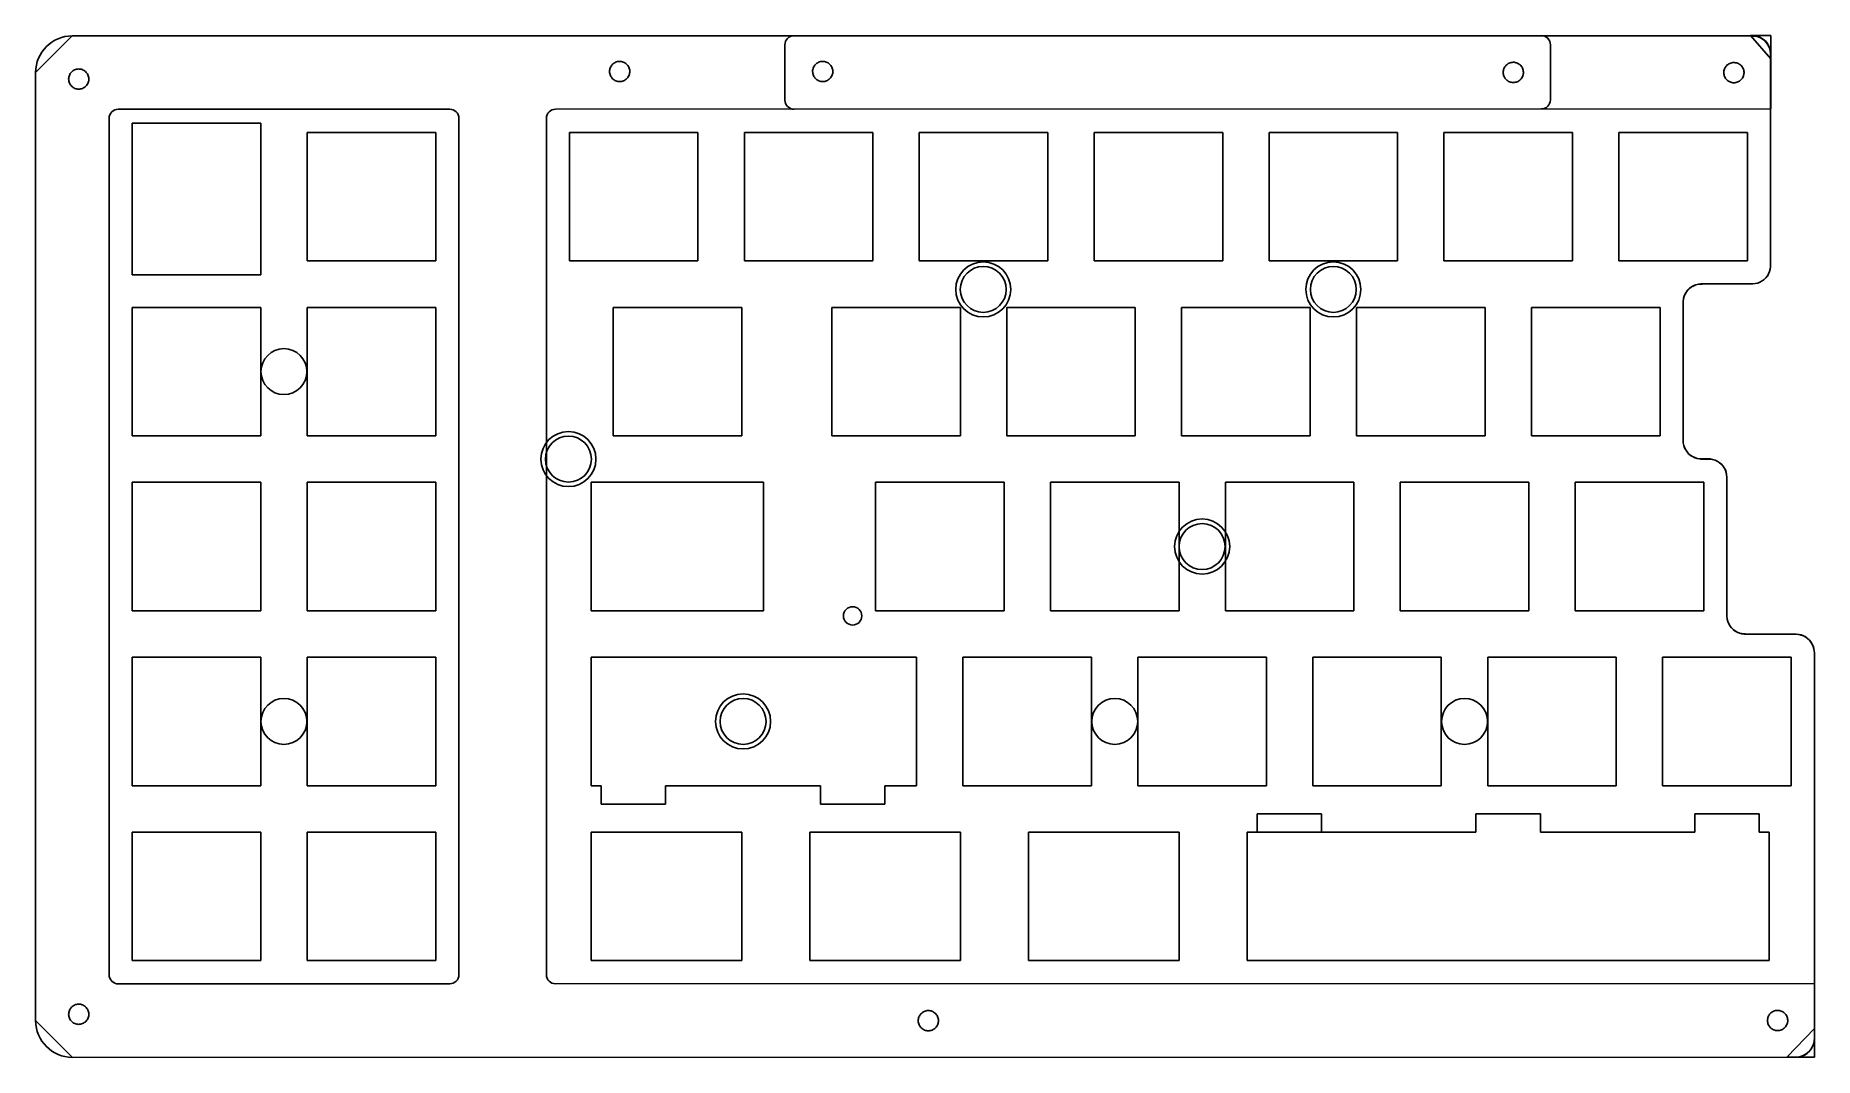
# Model space of a CAD drawing. Header units: centimetres. Extents: x 0 to 160, y -253 to 0.
# Drawn here: x 139.42 to 158.8, y -253.06 to -241.93 of the extents above; entities outside this region: 5.
import ezdxf

# ---------------------------------------------------------------- set-up
doc = ezdxf.new("R2010")
doc.units = ezdxf.units.CM
doc.header["$MEASUREMENT"] = 0
for name, color, linetype in [('case-left-macro v11_Layer 1', 7, 'Continuous'), ('case-left-macro v11_mid small', 7, 'Continuous'), ('case-left-macro v11_Sketch2', 7, 'Continuous'), ('case-left-macro v11_Sketch7', 7, 'Continuous')]:
    doc.layers.add(name, color=color, linetype=linetype)

msp = doc.modelspace()

# ---------------------------------------------------------------- linework, layer by layer
at = {"layer": 'case-left-macro v11_Layer 1'}
for p, q in [((158.123, -241.932, 7.32), (139.825, -241.935, 7.32)), ((158.103, -241.932, 7.62), (158.323, -242.187, 7.62)), ((158.103, -241.932, 7.62), (158.323, -241.932, 7.62)), ((158.323, -241.932, 7.62), (158.323, -242.187, 7.62)), ((158.323, -242.732, 7.32), (158.323, -242.132, 7.32)), ((139.425, -242.335, 7.32), (139.425, -252.66, 7.32)), ((140.325, -242.735, 7.32), (143.935, -242.734, 7.32)), ((145.088, -242.734, 7.32), (158.323, -242.732, 7.32)), ((140.225, -252.16, 7.32), (140.225, -242.835, 7.32)), ((144.035, -242.834, 7.32), (144.035, -252.159, 7.32)), ((144.988, -252.159, 7.32), (144.988, -242.834, 7.32)), ((143.935, -252.259, 7.32), (140.325, -252.26, 7.32)), ((158.799, -252.257, 7.32), (145.088, -252.259, 7.32)), ((158.799, -252.857, 7.32), (158.799, -252.257, 7.32)), ((158.799, -252.747, 7.62), (158.498, -253.057, 7.62)), ((158.799, -252.747, 7.62), (158.799, -253.057, 7.62)), ((139.825, -253.06, 7.32), (158.599, -253.057, 7.32)), ((158.498, -253.057, 7.62), (158.799, -253.057, 7.62))]:
    msp.add_line(p, q, dxfattribs=at)
for points in [[(139.825, -241.935, 7.32), (139.604, -241.935, 7.32), (139.425, -242.114, 7.32), (139.425, -242.335, 7.32)], [(158.323, -242.132, 7.32), (158.323, -242.022, 7.32), (158.233, -241.932, 7.32), (158.123, -241.932, 7.32)], [(140.225, -242.835, 7.32), (140.225, -242.779, 7.32), (140.27, -242.735, 7.32), (140.325, -242.735, 7.32)], [(143.935, -242.734, 7.32), (143.99, -242.734, 7.32), (144.035, -242.779, 7.32), (144.035, -242.834, 7.32)], [(144.988, -242.834, 7.32), (144.988, -242.779, 7.32), (145.032, -242.734, 7.32), (145.088, -242.734, 7.32)], [(140.325, -252.26, 7.32), (140.27, -252.26, 7.32), (140.225, -252.215, 7.32), (140.225, -252.16, 7.32)], [(144.035, -252.159, 7.32), (144.035, -252.214, 7.32), (143.99, -252.259, 7.32), (143.935, -252.259, 7.32)], [(145.088, -252.259, 7.32), (145.032, -252.259, 7.32), (144.988, -252.214, 7.32), (144.988, -252.159, 7.32)], [(139.425, -252.66, 7.32), (139.425, -252.881, 7.32), (139.604, -253.06, 7.32), (139.825, -253.06, 7.32)], [(158.599, -253.057, 7.32), (158.709, -253.057, 7.32), (158.799, -252.967, 7.32), (158.799, -252.857, 7.32)]]:
    msp.add_open_spline(points, degree=3, dxfattribs=at)
for p in [(160, -220, 8.42), (160, -220, 7.32)]:
    msp.add_point(p, dxfattribs=at)
at = {"layer": 'case-left-macro v11_mid small'}
for p, q in [((155.823, -241.933, 7.32), (147.686, -241.934, 7.32)), ((147.586, -242.038, 7.32), (147.586, -242.034, 7.32)), ((147.586, -242.629, 7.32), (147.586, -242.038, 7.32)), ((155.923, -242.632, 7.32), (155.923, -242.033, 7.32)), ((147.586, -242.629, 7.32), (147.586, -242.634, 7.32)), ((147.686, -242.734, 7.32), (155.823, -242.732, 7.32))]:
    msp.add_line(p, q, dxfattribs=at)
for centre, start, end in [((147.686, -242.034, 7.32), 90.0069, 180), ((155.823, -242.033, 7.32), 0, 90.0069), ((147.686, -242.634, 7.32), 180, 270.0094), ((155.823, -242.632, 7.32), 270.0094, 0)]:
    msp.add_arc(centre, 0.1, start, end, dxfattribs=at)
for points in [[(148.108, -242.323, 6.22), (148.108, -242.335, 6.22), (148.106, -242.348, 6.22), (148.098, -242.369, 6.22), (148.095, -242.376, 6.22), (148.086, -242.389, 6.22), (148.081, -242.396, 6.22), (148.075, -242.401, 6.22), (148.065, -242.412, 6.22), (148.053, -242.42, 6.22), (148.026, -242.431, 6.22), (148.012, -242.434, 6.22), (147.983, -242.433, 6.22), (147.969, -242.431, 6.22), (147.943, -242.42, 6.22), (147.931, -242.412, 6.22), (147.91, -242.392, 6.22), (147.902, -242.38, 6.22), (147.891, -242.353, 6.22), (147.888, -242.339, 6.22), (147.887, -242.31, 6.22), (147.89, -242.296, 6.22), (147.9, -242.27, 6.22), (147.908, -242.258, 6.22), (147.928, -242.237, 6.22), (147.94, -242.229, 6.22), (147.966, -242.217, 6.22), (147.981, -242.214, 6.22), (148.009, -242.213, 6.22), (148.023, -242.216, 6.22), (148.05, -242.226, 6.22), (148.062, -242.233, 6.22), (148.083, -242.253, 6.22), (148.091, -242.264, 6.22), (148.104, -242.291, 6.22), (148.107, -242.305, 6.22), (148.108, -242.321, 6.22), (148.108, -242.322, 6.22), (148.108, -242.323, 6.22)], [(155.629, -242.333, 6.22), (155.629, -242.345, 6.22), (155.627, -242.358, 6.22), (155.62, -242.379, 6.22), (155.616, -242.386, 6.22), (155.607, -242.399, 6.22), (155.602, -242.406, 6.22), (155.597, -242.411, 6.22), (155.587, -242.422, 6.22), (155.574, -242.43, 6.22), (155.547, -242.441, 6.22), (155.533, -242.443, 6.22), (155.504, -242.443, 6.22), (155.49, -242.441, 6.22), (155.464, -242.43, 6.22), (155.452, -242.422, 6.22), (155.432, -242.402, 6.22), (155.424, -242.39, 6.22), (155.412, -242.363, 6.22), (155.409, -242.349, 6.22), (155.409, -242.32, 6.22), (155.412, -242.306, 6.22), (155.422, -242.28, 6.22), (155.43, -242.268, 6.22), (155.449, -242.247, 6.22), (155.461, -242.239, 6.22), (155.488, -242.227, 6.22), (155.502, -242.224, 6.22), (155.531, -242.223, 6.22), (155.545, -242.226, 6.22), (155.571, -242.236, 6.22), (155.583, -242.243, 6.22), (155.604, -242.262, 6.22), (155.613, -242.274, 6.22), (155.625, -242.301, 6.22), (155.628, -242.315, 6.22), (155.629, -242.331, 6.22), (155.629, -242.332, 6.22), (155.629, -242.333, 6.22)]]:
    msp.add_open_spline(points, degree=3, knots=[6.594404, 6.594404, 6.594404, 6.594404, 7.005478, 7.005478, 7.244259, 7.244259, 7.482163, 7.482163, 7.482163, 7.919053, 7.919053, 8.365608, 8.365608, 8.803299, 8.803299, 9.244016, 9.244016, 9.702694, 9.702694, 10.171443, 10.171443, 10.630498, 10.630498, 11.091157, 11.091157, 11.570746, 11.570746, 12.060947, 12.060947, 12.540855, 12.540855, 13.020781, 13.020781, 13.520552, 13.520552, 14.03151, 14.03151, 14.076567, 14.076567, 14.076567, 14.076567], dxfattribs=at)
msp.add_point((160, -220, 8.42), dxfattribs=at)
at = {"layer": 'case-left-macro v11_Sketch2'}
for p, q in [((139.824, -241.936, 6.22), (139.424, -242.336, 6.22)), ((139.824, -241.936, 6.22), (139.824, -241.936, 6.22)), ((158.122, -241.936, 6.22), (139.824, -241.936, 6.22)), ((139.824, -241.936, 6.22), (139.824, -241.936, 6.22)), ((158.125, -241.937, 6.22), (158.122, -241.936, 6.22)), ((158.132, -241.937, 6.22), (158.125, -241.937, 6.22)), ((158.159, -241.94, 6.22), (158.132, -241.937, 6.22)), ((158.186, -241.947, 6.22), (158.159, -241.94, 6.22)), ((158.21, -241.957, 6.22), (158.186, -241.947, 6.22)), ((158.233, -241.971, 6.22), (158.21, -241.957, 6.22)), ((158.254, -241.987, 6.22), (158.233, -241.971, 6.22)), ((158.273, -242.006, 6.22), (158.254, -241.987, 6.22)), ((158.289, -242.027, 6.22), (158.273, -242.006, 6.22)), ((158.302, -242.05, 6.22), (158.289, -242.027, 6.22)), ((158.312, -242.075, 6.22), (158.302, -242.05, 6.22)), ((158.318, -242.101, 6.22), (158.312, -242.075, 6.22)), ((158.321, -242.129, 6.22), (158.318, -242.101, 6.22)), ((158.322, -242.136, 6.22), (158.321, -242.129, 6.22)), ((158.322, -242.137, 6.22), (158.322, -242.136, 6.22)), ((158.322, -244.437, 6.22), (158.322, -242.137, 6.22)), ((139.424, -242.336, 6.22), (139.424, -242.338, 6.22)), ((139.424, -242.338, 6.22), (139.424, -252.655, 6.22)), ((158.3, -244.528, 6.22), (158.31, -244.503, 6.22)), ((158.31, -244.503, 6.22), (158.318, -244.477, 6.22)), ((158.318, -244.477, 6.22), (158.321, -244.45, 6.22)), ((158.321, -244.45, 6.22), (158.322, -244.437, 6.22)), ((157.404, -244.725, 6.22), (157.421, -244.704, 6.22)), ((157.421, -244.704, 6.22), (157.44, -244.686, 6.22)), ((157.44, -244.686, 6.22), (157.461, -244.67, 6.22)), ((157.461, -244.67, 6.22), (157.484, -244.657, 6.22)), ((157.484, -244.657, 6.22), (157.509, -244.647, 6.22)), ((157.509, -244.647, 6.22), (157.536, -244.641, 6.22)), ((157.536, -244.641, 6.22), (157.563, -244.638, 6.22)), ((157.563, -244.638, 6.22), (157.576, -244.638, 6.22)), ((157.576, -244.638, 6.22), (158.114, -244.637, 6.22)), ((158.114, -244.637, 6.22), (158.127, -244.637, 6.22)), ((158.127, -244.637, 6.22), (158.155, -244.634, 6.22)), ((158.155, -244.634, 6.22), (158.181, -244.628, 6.22)), ((158.181, -244.628, 6.22), (158.206, -244.618, 6.22)), ((158.206, -244.618, 6.22), (158.23, -244.605, 6.22)), ((158.23, -244.605, 6.22), (158.251, -244.59, 6.22)), ((158.251, -244.59, 6.22), (158.27, -244.571, 6.22)), ((158.27, -244.571, 6.22), (158.286, -244.551, 6.22)), ((158.286, -244.551, 6.22), (158.3, -244.528, 6.22)), ((157.369, -244.825, 6.22), (157.373, -244.798, 6.22)), ((157.369, -244.838, 6.22), (157.369, -244.825, 6.22)), ((157.369, -246.343, 6.22), (157.369, -244.838, 6.22)), ((157.373, -244.798, 6.22), (157.38, -244.772, 6.22)), ((157.38, -244.772, 6.22), (157.391, -244.747, 6.22)), ((157.391, -244.747, 6.22), (157.404, -244.725, 6.22)), ((157.371, -246.369, 6.22), (157.369, -246.343, 6.22)), ((157.376, -246.396, 6.22), (157.371, -246.369, 6.22)), ((157.385, -246.422, 6.22), (157.376, -246.396, 6.22)), ((157.397, -246.445, 6.22), (157.385, -246.422, 6.22)), ((157.412, -246.467, 6.22), (157.397, -246.445, 6.22)), ((157.429, -246.487, 6.22), (157.412, -246.467, 6.22)), ((157.449, -246.504, 6.22), (157.429, -246.487, 6.22)), ((157.472, -246.518, 6.22), (157.449, -246.504, 6.22)), ((157.496, -246.53, 6.22), (157.472, -246.518, 6.22)), ((157.521, -246.538, 6.22), (157.496, -246.53, 6.22)), ((157.549, -246.543, 6.22), (157.521, -246.538, 6.22)), ((157.563, -246.544, 6.22), (157.549, -246.543, 6.22)), ((157.569, -246.544, 6.22), (157.563, -246.544, 6.22)), ((157.645, -246.544, 6.22), (157.569, -246.544, 6.22)), ((157.646, -246.544, 6.22), (157.645, -246.544, 6.22)), ((157.649, -246.544, 6.22), (157.646, -246.544, 6.22)), ((157.663, -246.544, 6.22), (157.649, -246.544, 6.22)), ((157.69, -246.549, 6.22), (157.663, -246.544, 6.22)), ((157.716, -246.557, 6.22), (157.69, -246.549, 6.22)), ((157.741, -246.568, 6.22), (157.716, -246.557, 6.22)), ((157.763, -246.582, 6.22), (157.741, -246.568, 6.22)), ((157.783, -246.599, 6.22), (157.763, -246.582, 6.22)), ((157.801, -246.618, 6.22), (157.783, -246.599, 6.22)), ((157.816, -246.64, 6.22), (157.801, -246.618, 6.22)), ((157.829, -246.664, 6.22), (157.816, -246.64, 6.22)), ((157.838, -246.689, 6.22), (157.829, -246.664, 6.22)), ((157.843, -246.716, 6.22), (157.838, -246.689, 6.22)), ((157.845, -246.744, 6.22), (157.843, -246.716, 6.22)), ((157.845, -248.249, 6.22), (157.845, -246.744, 6.22)), ((157.845, -248.253, 6.22), (157.845, -248.249, 6.22)), ((157.846, -248.26, 6.22), (157.845, -248.253, 6.22)), ((157.849, -248.288, 6.22), (157.846, -248.26, 6.22)), ((157.856, -248.314, 6.22), (157.849, -248.288, 6.22)), ((157.866, -248.338, 6.22), (157.856, -248.314, 6.22)), ((157.879, -248.361, 6.22), (157.866, -248.338, 6.22)), ((157.895, -248.382, 6.22), (157.879, -248.361, 6.22)), ((157.914, -248.401, 6.22), (157.895, -248.382, 6.22)), ((157.935, -248.417, 6.22), (157.914, -248.401, 6.22)), ((157.958, -248.43, 6.22), (157.935, -248.417, 6.22)), ((157.983, -248.44, 6.22), (157.958, -248.43, 6.22)), ((158.009, -248.447, 6.22), (157.983, -248.44, 6.22)), ((158.037, -248.45, 6.22), (158.009, -248.447, 6.22)), ((158.044, -248.45, 6.22), (158.037, -248.45, 6.22)), ((158.045, -248.45, 6.22), (158.044, -248.45, 6.22)), ((158.597, -248.453, 6.22), (158.045, -248.45, 6.22)), ((158.601, -248.453, 6.22), (158.597, -248.453, 6.22)), ((158.629, -248.455, 6.22), (158.601, -248.453, 6.22)), ((158.656, -248.461, 6.22), (158.629, -248.455, 6.22)), ((158.681, -248.471, 6.22), (158.656, -248.461, 6.22)), ((158.704, -248.483, 6.22), (158.681, -248.471, 6.22)), ((158.725, -248.499, 6.22), (158.704, -248.483, 6.22)), ((158.745, -248.517, 6.22), (158.725, -248.499, 6.22)), ((158.761, -248.537, 6.22), (158.745, -248.517, 6.22)), ((158.775, -248.56, 6.22), (158.761, -248.537, 6.22)), ((158.786, -248.584, 6.22), (158.775, -248.56, 6.22)), ((158.793, -248.61, 6.22), (158.786, -248.584, 6.22)), ((158.797, -248.638, 6.22), (158.793, -248.61, 6.22)), ((158.798, -248.652, 6.22), (158.797, -248.638, 6.22)), ((158.798, -248.657, 6.22), (158.798, -248.652, 6.22)), ((158.798, -252.855, 6.22), (158.798, -248.657, 6.22)), ((139.424, -252.655, 6.22), (139.424, -252.659, 6.22)), ((139.424, -252.659, 6.22), (139.827, -253.061, 6.22)), ((158.673, -253.043, 6.22), (158.697, -253.031, 6.22)), ((158.697, -253.031, 6.22), (158.719, -253.017, 6.22)), ((158.719, -253.017, 6.22), (158.739, -252.999, 6.22)), ((158.739, -252.999, 6.22), (158.757, -252.979, 6.22)), ((158.757, -252.979, 6.22), (158.771, -252.957, 6.22)), ((158.771, -252.957, 6.22), (158.783, -252.933, 6.22)), ((158.783, -252.933, 6.22), (158.791, -252.908, 6.22)), ((158.791, -252.908, 6.22), (158.796, -252.881, 6.22)), ((158.796, -252.881, 6.22), (158.798, -252.855, 6.22)), ((139.827, -253.061, 6.22), (158.596, -253.058, 6.22)), ((139.827, -253.061, 6.22), (139.827, -253.061, 6.22)), ((158.596, -253.058, 6.22), (158.6, -253.058, 6.22)), ((158.6, -253.058, 6.22), (158.607, -253.058, 6.22)), ((158.607, -253.058, 6.22), (158.621, -253.057, 6.22)), ((158.621, -253.057, 6.22), (158.648, -253.052, 6.22)), ((158.648, -253.052, 6.22), (158.673, -253.043, 6.22))]:
    msp.add_line(p, q, dxfattribs=at)
for centre, radius in [((149.746, -244.697, 6.22), 0.3), ((149.746, -244.697, 6.22), 0.25), ((153.559, -244.697, 6.22), 0.3), ((153.559, -244.697, 6.22), 0.25), ((142.129, -245.592, 6.22), 0.25), ((145.228, -246.545, 6.22), 0.3), ((145.228, -246.545, 6.22), 0.25), ((152.13, -247.497, 6.22), 0.3), ((152.13, -247.497, 6.22), 0.25), ((148.323, -248.252, 6.22), 0.1), ((142.129, -249.402, 6.22), 0.25), ((147.13, -249.402, 6.22), 0.3), ((147.13, -249.402, 6.22), 0.25), ((151.178, -249.402, 6.22), 0.25), ((154.988, -249.402, 6.22), 0.25)]:
    msp.add_circle(centre, radius, dxfattribs=at)
for points in [[(140.004, -242.406, 6.22), (140.004, -242.418, 6.22), (140.002, -242.431, 6.22), (139.995, -242.451, 6.22), (139.991, -242.459, 6.22), (139.982, -242.472, 6.22), (139.977, -242.478, 6.22), (139.972, -242.484, 6.22), (139.962, -242.494, 6.22), (139.949, -242.502, 6.22), (139.922, -242.513, 6.22), (139.908, -242.516, 6.22), (139.879, -242.516, 6.22), (139.865, -242.513, 6.22), (139.839, -242.502, 6.22), (139.827, -242.495, 6.22), (139.807, -242.475, 6.22), (139.799, -242.463, 6.22), (139.787, -242.436, 6.22), (139.784, -242.421, 6.22), (139.784, -242.393, 6.22), (139.787, -242.379, 6.22), (139.797, -242.352, 6.22), (139.805, -242.34, 6.22), (139.824, -242.32, 6.22), (139.836, -242.311, 6.22), (139.863, -242.299, 6.22), (139.877, -242.296, 6.22), (139.906, -242.296, 6.22), (139.92, -242.298, 6.22), (139.946, -242.308, 6.22), (139.958, -242.316, 6.22), (139.979, -242.335, 6.22), (139.988, -242.347, 6.22), (140, -242.373, 6.22), (140.003, -242.388, 6.22), (140.004, -242.403, 6.22), (140.004, -242.405, 6.22), (140.004, -242.406, 6.22)], [(145.896, -242.323, 6.22), (145.896, -242.335, 6.22), (145.894, -242.348, 6.22), (145.886, -242.369, 6.22), (145.883, -242.376, 6.22), (145.874, -242.389, 6.22), (145.869, -242.396, 6.22), (145.863, -242.401, 6.22), (145.853, -242.412, 6.22), (145.841, -242.42, 6.22), (145.814, -242.431, 6.22), (145.8, -242.434, 6.22), (145.771, -242.433, 6.22), (145.757, -242.431, 6.22), (145.731, -242.42, 6.22), (145.719, -242.412, 6.22), (145.699, -242.392, 6.22), (145.69, -242.38, 6.22), (145.679, -242.353, 6.22), (145.676, -242.339, 6.22), (145.676, -242.31, 6.22), (145.678, -242.296, 6.22), (145.689, -242.27, 6.22), (145.696, -242.258, 6.22), (145.716, -242.237, 6.22), (145.728, -242.229, 6.22), (145.754, -242.217, 6.22), (145.769, -242.214, 6.22), (145.798, -242.213, 6.22), (145.812, -242.216, 6.22), (145.838, -242.226, 6.22), (145.85, -242.233, 6.22), (145.871, -242.253, 6.22), (145.88, -242.264, 6.22), (145.892, -242.291, 6.22), (145.895, -242.305, 6.22), (145.896, -242.321, 6.22), (145.896, -242.322, 6.22), (145.896, -242.323, 6.22)], [(148.108, -242.323, 6.22), (148.108, -242.335, 6.22), (148.106, -242.348, 6.22), (148.098, -242.369, 6.22), (148.095, -242.376, 6.22), (148.086, -242.389, 6.22), (148.081, -242.396, 6.22), (148.075, -242.401, 6.22), (148.065, -242.412, 6.22), (148.053, -242.42, 6.22), (148.026, -242.431, 6.22), (148.012, -242.434, 6.22), (147.983, -242.433, 6.22), (147.969, -242.431, 6.22), (147.943, -242.42, 6.22), (147.931, -242.412, 6.22), (147.91, -242.392, 6.22), (147.902, -242.38, 6.22), (147.891, -242.353, 6.22), (147.888, -242.339, 6.22), (147.887, -242.31, 6.22), (147.89, -242.296, 6.22), (147.9, -242.27, 6.22), (147.908, -242.258, 6.22), (147.928, -242.237, 6.22), (147.94, -242.229, 6.22), (147.966, -242.217, 6.22), (147.981, -242.214, 6.22), (148.009, -242.213, 6.22), (148.023, -242.216, 6.22), (148.05, -242.226, 6.22), (148.062, -242.233, 6.22), (148.083, -242.253, 6.22), (148.091, -242.264, 6.22), (148.104, -242.291, 6.22), (148.107, -242.305, 6.22), (148.108, -242.321, 6.22), (148.108, -242.322, 6.22), (148.108, -242.323, 6.22)], [(155.629, -242.333, 6.22), (155.629, -242.345, 6.22), (155.627, -242.358, 6.22), (155.62, -242.379, 6.22), (155.616, -242.386, 6.22), (155.607, -242.399, 6.22), (155.602, -242.406, 6.22), (155.597, -242.411, 6.22), (155.587, -242.422, 6.22), (155.574, -242.43, 6.22), (155.547, -242.441, 6.22), (155.533, -242.443, 6.22), (155.504, -242.443, 6.22), (155.49, -242.441, 6.22), (155.464, -242.43, 6.22), (155.452, -242.422, 6.22), (155.432, -242.402, 6.22), (155.424, -242.39, 6.22), (155.412, -242.363, 6.22), (155.409, -242.349, 6.22), (155.409, -242.32, 6.22), (155.412, -242.306, 6.22), (155.422, -242.28, 6.22), (155.43, -242.268, 6.22), (155.449, -242.247, 6.22), (155.461, -242.239, 6.22), (155.488, -242.227, 6.22), (155.502, -242.224, 6.22), (155.531, -242.223, 6.22), (155.545, -242.226, 6.22), (155.571, -242.236, 6.22), (155.583, -242.243, 6.22), (155.604, -242.262, 6.22), (155.613, -242.274, 6.22), (155.625, -242.301, 6.22), (155.628, -242.315, 6.22), (155.629, -242.331, 6.22), (155.629, -242.332, 6.22), (155.629, -242.333, 6.22)], [(158.032, -242.336, 6.22), (158.032, -242.348, 6.22), (158.03, -242.361, 6.22), (158.022, -242.381, 6.22), (158.019, -242.389, 6.22), (158.01, -242.402, 6.22), (158.005, -242.408, 6.22), (157.999, -242.414, 6.22), (157.989, -242.424, 6.22), (157.977, -242.432, 6.22), (157.95, -242.443, 6.22), (157.936, -242.446, 6.22), (157.907, -242.446, 6.22), (157.893, -242.443, 6.22), (157.867, -242.432, 6.22), (157.855, -242.425, 6.22), (157.834, -242.405, 6.22), (157.826, -242.393, 6.22), (157.815, -242.366, 6.22), (157.812, -242.351, 6.22), (157.811, -242.323, 6.22), (157.814, -242.309, 6.22), (157.824, -242.282, 6.22), (157.832, -242.27, 6.22), (157.852, -242.25, 6.22), (157.864, -242.241, 6.22), (157.89, -242.229, 6.22), (157.905, -242.226, 6.22), (157.933, -242.226, 6.22), (157.948, -242.228, 6.22), (157.974, -242.238, 6.22), (157.986, -242.246, 6.22), (158.007, -242.265, 6.22), (158.015, -242.277, 6.22), (158.028, -242.303, 6.22), (158.031, -242.318, 6.22), (158.032, -242.333, 6.22), (158.032, -242.335, 6.22), (158.032, -242.336, 6.22)], [(140.004, -252.591, 6.22), (140.004, -252.603, 6.22), (140.002, -252.616, 6.22), (139.995, -252.636, 6.22), (139.991, -252.644, 6.22), (139.982, -252.657, 6.22), (139.977, -252.663, 6.22), (139.972, -252.669, 6.22), (139.962, -252.679, 6.22), (139.949, -252.687, 6.22), (139.922, -252.698, 6.22), (139.908, -252.701, 6.22), (139.879, -252.701, 6.22), (139.865, -252.698, 6.22), (139.839, -252.687, 6.22), (139.827, -252.68, 6.22), (139.807, -252.66, 6.22), (139.799, -252.648, 6.22), (139.787, -252.621, 6.22), (139.784, -252.606, 6.22), (139.784, -252.578, 6.22), (139.787, -252.564, 6.22), (139.797, -252.537, 6.22), (139.805, -252.525, 6.22), (139.824, -252.505, 6.22), (139.836, -252.496, 6.22), (139.863, -252.484, 6.22), (139.877, -252.481, 6.22), (139.906, -252.481, 6.22), (139.92, -252.483, 6.22), (139.946, -252.493, 6.22), (139.958, -252.501, 6.22), (139.979, -252.52, 6.22), (139.988, -252.532, 6.22), (140, -252.558, 6.22), (140.003, -252.573, 6.22), (140.004, -252.588, 6.22), (140.004, -252.59, 6.22), (140.004, -252.591, 6.22)], [(149.258, -252.661, 6.22), (149.258, -252.673, 6.22), (149.256, -252.686, 6.22), (149.248, -252.706, 6.22), (149.245, -252.714, 6.22), (149.236, -252.727, 6.22), (149.231, -252.733, 6.22), (149.226, -252.739, 6.22), (149.215, -252.749, 6.22), (149.203, -252.757, 6.22), (149.176, -252.768, 6.22), (149.162, -252.771, 6.22), (149.133, -252.771, 6.22), (149.119, -252.768, 6.22), (149.093, -252.757, 6.22), (149.081, -252.75, 6.22), (149.061, -252.73, 6.22), (149.052, -252.718, 6.22), (149.041, -252.691, 6.22), (149.038, -252.676, 6.22), (149.038, -252.648, 6.22), (149.04, -252.634, 6.22), (149.051, -252.607, 6.22), (149.058, -252.595, 6.22), (149.078, -252.575, 6.22), (149.09, -252.566, 6.22), (149.117, -252.554, 6.22), (149.131, -252.551, 6.22), (149.16, -252.551, 6.22), (149.174, -252.553, 6.22), (149.2, -252.563, 6.22), (149.212, -252.571, 6.22), (149.233, -252.59, 6.22), (149.242, -252.602, 6.22), (149.254, -252.628, 6.22), (149.257, -252.643, 6.22), (149.258, -252.658, 6.22), (149.258, -252.66, 6.22), (149.258, -252.661, 6.22)], [(158.508, -252.659, 6.22), (158.508, -252.671, 6.22), (158.506, -252.684, 6.22), (158.498, -252.704, 6.22), (158.495, -252.711, 6.22), (158.486, -252.725, 6.22), (158.481, -252.731, 6.22), (158.476, -252.736, 6.22), (158.465, -252.747, 6.22), (158.453, -252.755, 6.22), (158.426, -252.766, 6.22), (158.412, -252.769, 6.22), (158.383, -252.769, 6.22), (158.369, -252.766, 6.22), (158.343, -252.755, 6.22), (158.331, -252.747, 6.22), (158.311, -252.727, 6.22), (158.302, -252.715, 6.22), (158.291, -252.689, 6.22), (158.288, -252.674, 6.22), (158.288, -252.645, 6.22), (158.29, -252.631, 6.22), (158.301, -252.605, 6.22), (158.308, -252.593, 6.22), (158.328, -252.572, 6.22), (158.34, -252.564, 6.22), (158.367, -252.552, 6.22), (158.381, -252.549, 6.22), (158.41, -252.548, 6.22), (158.424, -252.551, 6.22), (158.45, -252.561, 6.22), (158.462, -252.568, 6.22), (158.483, -252.588, 6.22), (158.492, -252.6, 6.22), (158.504, -252.626, 6.22), (158.507, -252.64, 6.22), (158.508, -252.656, 6.22), (158.508, -252.657, 6.22), (158.508, -252.659, 6.22)]]:
    msp.add_open_spline(points, degree=3, knots=[6.594404, 6.594404, 6.594404, 6.594404, 7.005478, 7.005478, 7.244259, 7.244259, 7.482163, 7.482163, 7.482163, 7.919053, 7.919053, 8.365608, 8.365608, 8.803299, 8.803299, 9.244016, 9.244016, 9.702694, 9.702694, 10.171443, 10.171443, 10.630498, 10.630498, 11.091157, 11.091157, 11.570746, 11.570746, 12.060947, 12.060947, 12.540855, 12.540855, 13.020781, 13.020781, 13.520552, 13.520552, 14.03151, 14.03151, 14.076567, 14.076567, 14.076567, 14.076567], dxfattribs=at)
msp.add_point((0, 0, 6.22), dxfattribs=at)
at = {"layer": 'case-left-macro v11_Sketch7'}
for p, q in [((139.824, -241.935, 7.62), (139.424, -242.336, 7.62)), ((139.824, -241.935, 7.62), (139.424, -242.336, 7.62)), ((158.106, -241.935, 7.62), (139.824, -241.935, 7.62)), ((158.106, -241.935, 7.62), (139.824, -241.935, 7.62)), ((158.323, -241.932, 7.62), (158.103, -241.932, 7.62)), ((158.103, -241.932, 7.62), (158.106, -241.935, 7.62)), ((158.103, -241.932, 7.62), (158.106, -241.935, 7.62)), ((158.323, -241.932, 7.62), (158.103, -241.932, 7.62)), ((158.323, -242.187, 7.62), (158.323, -241.932, 7.62)), ((158.323, -242.187, 7.62), (158.323, -241.932, 7.62)), ((139.424, -242.336, 7.62), (139.424, -242.337, 7.62)), ((139.424, -242.336, 7.62), (139.424, -242.337, 7.62)), ((139.424, -242.337, 7.62), (139.424, -252.654, 7.62)), ((139.424, -242.337, 7.62), (139.424, -252.654, 7.62)), ((158.322, -244.436, 7.62), (158.322, -242.185, 7.62)), ((158.322, -242.185, 7.62), (158.323, -242.187, 7.62)), ((158.322, -244.436, 7.62), (158.322, -242.185, 7.62)), ((158.322, -242.185, 7.62), (158.323, -242.187, 7.62)), ((140.477, -242.887, 7.62), (141.877, -242.887, 7.62)), ((140.477, -244.537, 7.62), (140.477, -242.887, 7.62)), ((140.477, -242.887, 7.62), (141.877, -242.887, 7.62)), ((140.477, -244.537, 7.62), (140.477, -242.887, 7.62)), ((141.877, -242.887, 7.62), (141.877, -244.537, 7.62)), ((141.877, -242.887, 7.62), (141.877, -244.537, 7.62)), ((142.382, -244.387, 7.62), (142.382, -242.987, 7.62)), ((142.382, -242.987, 7.62), (143.782, -242.987, 7.62)), ((142.382, -244.387, 7.62), (142.382, -242.987, 7.62)), ((142.382, -242.987, 7.62), (143.782, -242.987, 7.62)), ((143.782, -242.987, 7.62), (143.782, -244.387, 7.62)), ((143.782, -242.987, 7.62), (143.782, -244.387, 7.62)), ((145.239, -244.387, 7.62), (145.239, -242.987, 7.62)), ((145.239, -242.987, 7.62), (146.639, -242.987, 7.62)), ((145.239, -244.387, 7.62), (145.239, -242.987, 7.62)), ((145.239, -242.987, 7.62), (146.639, -242.987, 7.62)), ((146.639, -242.987, 7.62), (146.639, -244.387, 7.62)), ((146.639, -242.987, 7.62), (146.639, -244.387, 7.62)), ((147.144, -242.987, 7.62), (148.544, -242.987, 7.62)), ((147.144, -244.387, 7.62), (147.144, -242.987, 7.62)), ((147.144, -244.387, 7.62), (147.144, -242.987, 7.62)), ((147.144, -242.987, 7.62), (148.544, -242.987, 7.62)), ((148.544, -242.987, 7.62), (148.544, -244.387, 7.62)), ((148.544, -242.987, 7.62), (148.544, -244.387, 7.62)), ((149.049, -242.987, 7.62), (150.449, -242.987, 7.62)), ((149.049, -244.387, 7.62), (149.049, -242.987, 7.62)), ((149.049, -242.987, 7.62), (150.449, -242.987, 7.62)), ((149.049, -244.387, 7.62), (149.049, -242.987, 7.62)), ((150.449, -242.987, 7.62), (150.449, -244.387, 7.62)), ((150.449, -242.987, 7.62), (150.449, -244.387, 7.62)), ((150.954, -244.387, 7.62), (150.954, -242.987, 7.62)), ((150.954, -242.987, 7.62), (152.354, -242.987, 7.62)), ((150.954, -244.387, 7.62), (150.954, -242.987, 7.62)), ((150.954, -242.987, 7.62), (152.354, -242.987, 7.62)), ((152.354, -242.987, 7.62), (152.354, -244.387, 7.62)), ((152.354, -242.987, 7.62), (152.354, -244.387, 7.62)), ((152.859, -242.987, 7.62), (154.259, -242.987, 7.62)), ((152.859, -244.387, 7.62), (152.859, -242.987, 7.62)), ((152.859, -244.387, 7.62), (152.859, -242.987, 7.62)), ((152.859, -242.987, 7.62), (154.259, -242.987, 7.62)), ((154.259, -242.987, 7.62), (154.259, -244.387, 7.62)), ((154.259, -242.987, 7.62), (154.259, -244.387, 7.62)), ((154.764, -242.987, 7.62), (156.164, -242.987, 7.62)), ((154.764, -244.387, 7.62), (154.764, -242.987, 7.62)), ((154.764, -242.987, 7.62), (156.164, -242.987, 7.62)), ((154.764, -244.387, 7.62), (154.764, -242.987, 7.62)), ((156.164, -242.987, 7.62), (156.164, -244.387, 7.62)), ((156.164, -242.987, 7.62), (156.164, -244.387, 7.62)), ((156.669, -244.387, 7.62), (156.669, -242.987, 7.62)), ((156.669, -242.987, 7.62), (158.069, -242.987, 7.62)), ((156.669, -242.987, 7.62), (158.069, -242.987, 7.62)), ((156.669, -244.387, 7.62), (156.669, -242.987, 7.62)), ((158.069, -242.987, 7.62), (158.069, -244.387, 7.62)), ((158.069, -242.987, 7.62), (158.069, -244.387, 7.62)), ((143.782, -244.387, 7.62), (142.382, -244.387, 7.62)), ((143.782, -244.387, 7.62), (142.382, -244.387, 7.62)), ((146.639, -244.387, 7.62), (145.239, -244.387, 7.62)), ((146.639, -244.387, 7.62), (145.239, -244.387, 7.62)), ((148.544, -244.387, 7.62), (147.144, -244.387, 7.62)), ((148.544, -244.387, 7.62), (147.144, -244.387, 7.62)), ((150.449, -244.387, 7.62), (149.049, -244.387, 7.62)), ((150.449, -244.387, 7.62), (149.049, -244.387, 7.62)), ((152.354, -244.387, 7.62), (150.954, -244.387, 7.62)), ((152.354, -244.387, 7.62), (150.954, -244.387, 7.62)), ((154.259, -244.387, 7.62), (152.859, -244.387, 7.62)), ((154.259, -244.387, 7.62), (152.859, -244.387, 7.62)), ((156.164, -244.387, 7.62), (154.764, -244.387, 7.62)), ((156.164, -244.387, 7.62), (154.764, -244.387, 7.62)), ((158.069, -244.387, 7.62), (156.669, -244.387, 7.62)), ((158.069, -244.387, 7.62), (156.669, -244.387, 7.62)), ((158.3, -244.527, 7.62), (158.31, -244.502, 7.62)), ((158.3, -244.527, 7.62), (158.31, -244.502, 7.62)), ((158.31, -244.502, 7.62), (158.318, -244.476, 7.62)), ((158.31, -244.502, 7.62), (158.318, -244.476, 7.62)), ((158.318, -244.476, 7.62), (158.321, -244.449, 7.62)), ((158.318, -244.476, 7.62), (158.321, -244.449, 7.62)), ((158.321, -244.449, 7.62), (158.322, -244.436, 7.62)), ((158.321, -244.449, 7.62), (158.322, -244.436, 7.62)), ((141.877, -244.537, 7.62), (140.477, -244.537, 7.62)), ((141.877, -244.537, 7.62), (140.477, -244.537, 7.62)), ((157.404, -244.723, 7.62), (157.421, -244.703, 7.62)), ((157.404, -244.723, 7.62), (157.421, -244.703, 7.62)), ((157.421, -244.703, 7.62), (157.44, -244.684, 7.62)), ((157.421, -244.703, 7.62), (157.44, -244.684, 7.62)), ((157.44, -244.684, 7.62), (157.461, -244.669, 7.62)), ((157.44, -244.684, 7.62), (157.461, -244.669, 7.62)), ((157.461, -244.669, 7.62), (157.484, -244.656, 7.62)), ((157.461, -244.669, 7.62), (157.484, -244.656, 7.62)), ((157.484, -244.656, 7.62), (157.509, -244.646, 7.62)), ((157.484, -244.656, 7.62), (157.509, -244.646, 7.62)), ((157.509, -244.646, 7.62), (157.536, -244.64, 7.62)), ((157.509, -244.646, 7.62), (157.536, -244.64, 7.62)), ((157.536, -244.64, 7.62), (157.563, -244.637, 7.62)), ((157.536, -244.64, 7.62), (157.563, -244.637, 7.62)), ((157.563, -244.637, 7.62), (157.576, -244.637, 7.62)), ((157.563, -244.637, 7.62), (157.576, -244.637, 7.62)), ((157.576, -244.637, 7.62), (158.114, -244.636, 7.62)), ((157.576, -244.637, 7.62), (158.114, -244.636, 7.62)), ((158.114, -244.636, 7.62), (158.127, -244.636, 7.62)), ((158.114, -244.636, 7.62), (158.127, -244.636, 7.62)), ((158.127, -244.636, 7.62), (158.155, -244.633, 7.62)), ((158.127, -244.636, 7.62), (158.155, -244.633, 7.62)), ((158.155, -244.633, 7.62), (158.181, -244.627, 7.62)), ((158.155, -244.633, 7.62), (158.181, -244.627, 7.62)), ((158.181, -244.627, 7.62), (158.206, -244.617, 7.62)), ((158.181, -244.627, 7.62), (158.206, -244.617, 7.62)), ((158.206, -244.617, 7.62), (158.23, -244.604, 7.62)), ((158.206, -244.617, 7.62), (158.23, -244.604, 7.62)), ((158.23, -244.604, 7.62), (158.251, -244.588, 7.62)), ((158.23, -244.604, 7.62), (158.251, -244.588, 7.62)), ((158.251, -244.588, 7.62), (158.27, -244.57, 7.62)), ((158.251, -244.588, 7.62), (158.27, -244.57, 7.62)), ((158.27, -244.57, 7.62), (158.286, -244.549, 7.62)), ((158.27, -244.57, 7.62), (158.286, -244.549, 7.62)), ((158.286, -244.549, 7.62), (158.3, -244.527, 7.62)), ((158.286, -244.549, 7.62), (158.3, -244.527, 7.62)), ((140.477, -244.892, 7.62), (141.877, -244.892, 7.62)), ((140.477, -246.292, 7.62), (140.477, -244.892, 7.62)), ((140.477, -246.292, 7.62), (140.477, -244.892, 7.62)), ((140.477, -244.892, 7.62), (141.877, -244.892, 7.62)), ((141.877, -244.892, 7.62), (141.877, -246.292, 7.62)), ((141.877, -244.892, 7.62), (141.877, -246.292, 7.62)), ((142.382, -244.892, 7.62), (143.782, -244.892, 7.62)), ((142.382, -246.292, 7.62), (142.382, -244.892, 7.62)), ((142.382, -244.892, 7.62), (143.782, -244.892, 7.62)), ((142.382, -246.292, 7.62), (142.382, -244.892, 7.62)), ((143.782, -244.892, 7.62), (143.782, -246.292, 7.62)), ((143.782, -244.892, 7.62), (143.782, -246.292, 7.62)), ((145.715, -246.292, 7.62), (145.715, -244.892, 7.62)), ((145.715, -244.892, 7.62), (147.115, -244.892, 7.62)), ((145.715, -244.892, 7.62), (147.115, -244.892, 7.62)), ((145.715, -246.292, 7.62), (145.715, -244.892, 7.62)), ((147.115, -244.892, 7.62), (147.115, -246.292, 7.62)), ((147.115, -244.892, 7.62), (147.115, -246.292, 7.62)), ((148.097, -244.892, 7.62), (149.497, -244.892, 7.62)), ((148.097, -246.292, 7.62), (148.097, -244.892, 7.62)), ((148.097, -244.892, 7.62), (149.497, -244.892, 7.62)), ((148.097, -246.292, 7.62), (148.097, -244.892, 7.62)), ((149.497, -244.892, 7.62), (149.497, -246.292, 7.62)), ((149.497, -244.892, 7.62), (149.497, -246.292, 7.62)), ((150.002, -244.892, 7.62), (151.402, -244.892, 7.62)), ((150.002, -246.292, 7.62), (150.002, -244.892, 7.62)), ((150.002, -246.292, 7.62), (150.002, -244.892, 7.62)), ((150.002, -244.892, 7.62), (151.402, -244.892, 7.62)), ((151.402, -244.892, 7.62), (151.402, -246.292, 7.62)), ((151.402, -244.892, 7.62), (151.402, -246.292, 7.62)), ((151.907, -246.292, 7.62), (151.907, -244.892, 7.62)), ((151.907, -244.892, 7.62), (153.307, -244.892, 7.62)), ((151.907, -244.892, 7.62), (153.307, -244.892, 7.62)), ((151.907, -246.292, 7.62), (151.907, -244.892, 7.62)), ((153.307, -244.892, 7.62), (153.307, -246.292, 7.62)), ((153.307, -244.892, 7.62), (153.307, -246.292, 7.62)), ((153.812, -246.292, 7.62), (153.812, -244.892, 7.62)), ((153.812, -244.892, 7.62), (155.212, -244.892, 7.62)), ((153.812, -246.292, 7.62), (153.812, -244.892, 7.62)), ((153.812, -244.892, 7.62), (155.212, -244.892, 7.62)), ((155.212, -244.892, 7.62), (155.212, -246.292, 7.62)), ((155.212, -244.892, 7.62), (155.212, -246.292, 7.62)), ((155.717, -246.292, 7.62), (155.717, -244.892, 7.62)), ((155.717, -244.892, 7.62), (157.117, -244.892, 7.62)), ((155.717, -246.292, 7.62), (155.717, -244.892, 7.62)), ((155.717, -244.892, 7.62), (157.117, -244.892, 7.62)), ((157.117, -244.892, 7.62), (157.117, -246.292, 7.62)), ((157.117, -244.892, 7.62), (157.117, -246.292, 7.62)), ((157.369, -244.824, 7.62), (157.373, -244.797, 7.62)), ((157.369, -244.824, 7.62), (157.373, -244.797, 7.62)), ((157.369, -244.837, 7.62), (157.369, -244.824, 7.62)), ((157.369, -244.837, 7.62), (157.369, -244.824, 7.62)), ((157.369, -246.342, 7.62), (157.369, -244.837, 7.62)), ((157.369, -246.342, 7.62), (157.369, -244.837, 7.62)), ((157.373, -244.797, 7.62), (157.38, -244.771, 7.62)), ((157.373, -244.797, 7.62), (157.38, -244.771, 7.62)), ((157.38, -244.771, 7.62), (157.391, -244.746, 7.62)), ((157.38, -244.771, 7.62), (157.391, -244.746, 7.62)), ((157.391, -244.746, 7.62), (157.404, -244.723, 7.62)), ((157.391, -244.746, 7.62), (157.404, -244.723, 7.62)), ((141.877, -246.292, 7.62), (140.477, -246.292, 7.62)), ((141.877, -246.292, 7.62), (140.477, -246.292, 7.62)), ((143.782, -246.292, 7.62), (142.382, -246.292, 7.62)), ((143.782, -246.292, 7.62), (142.382, -246.292, 7.62)), ((147.115, -246.292, 7.62), (145.715, -246.292, 7.62)), ((147.115, -246.292, 7.62), (145.715, -246.292, 7.62)), ((149.497, -246.292, 7.62), (148.097, -246.292, 7.62)), ((149.497, -246.292, 7.62), (148.097, -246.292, 7.62)), ((151.402, -246.292, 7.62), (150.002, -246.292, 7.62)), ((151.402, -246.292, 7.62), (150.002, -246.292, 7.62)), ((153.307, -246.292, 7.62), (151.907, -246.292, 7.62)), ((153.307, -246.292, 7.62), (151.907, -246.292, 7.62)), ((155.212, -246.292, 7.62), (153.812, -246.292, 7.62)), ((155.212, -246.292, 7.62), (153.812, -246.292, 7.62)), ((157.117, -246.292, 7.62), (155.717, -246.292, 7.62)), ((157.117, -246.292, 7.62), (155.717, -246.292, 7.62)), ((157.371, -246.368, 7.62), (157.369, -246.342, 7.62)), ((157.371, -246.368, 7.62), (157.369, -246.342, 7.62)), ((157.376, -246.395, 7.62), (157.371, -246.368, 7.62)), ((157.376, -246.395, 7.62), (157.371, -246.368, 7.62)), ((157.385, -246.42, 7.62), (157.376, -246.395, 7.62)), ((157.385, -246.42, 7.62), (157.376, -246.395, 7.62)), ((157.397, -246.444, 7.62), (157.385, -246.42, 7.62)), ((157.397, -246.444, 7.62), (157.385, -246.42, 7.62)), ((157.412, -246.466, 7.62), (157.397, -246.444, 7.62)), ((157.412, -246.466, 7.62), (157.397, -246.444, 7.62)), ((157.429, -246.486, 7.62), (157.412, -246.466, 7.62)), ((157.429, -246.486, 7.62), (157.412, -246.466, 7.62)), ((157.449, -246.503, 7.62), (157.429, -246.486, 7.62)), ((157.449, -246.503, 7.62), (157.429, -246.486, 7.62)), ((157.472, -246.517, 7.62), (157.449, -246.503, 7.62)), ((157.472, -246.517, 7.62), (157.449, -246.503, 7.62)), ((157.496, -246.529, 7.62), (157.472, -246.517, 7.62)), ((157.496, -246.529, 7.62), (157.472, -246.517, 7.62)), ((157.521, -246.537, 7.62), (157.496, -246.529, 7.62)), ((157.521, -246.537, 7.62), (157.496, -246.529, 7.62)), ((157.549, -246.541, 7.62), (157.521, -246.537, 7.62)), ((157.549, -246.541, 7.62), (157.521, -246.537, 7.62)), ((157.563, -246.542, 7.62), (157.549, -246.541, 7.62)), ((157.563, -246.542, 7.62), (157.549, -246.541, 7.62)), ((157.569, -246.542, 7.62), (157.563, -246.542, 7.62)), ((157.569, -246.542, 7.62), (157.563, -246.542, 7.62)), ((157.645, -246.542, 7.62), (157.569, -246.542, 7.62)), ((157.645, -246.542, 7.62), (157.569, -246.542, 7.62)), ((157.646, -246.542, 7.62), (157.645, -246.542, 7.62)), ((157.646, -246.542, 7.62), (157.645, -246.542, 7.62)), ((157.649, -246.543, 7.62), (157.646, -246.542, 7.62)), ((157.649, -246.543, 7.62), (157.646, -246.542, 7.62)), ((157.663, -246.543, 7.62), (157.649, -246.543, 7.62)), ((157.663, -246.543, 7.62), (157.649, -246.543, 7.62)), ((157.69, -246.548, 7.62), (157.663, -246.543, 7.62)), ((157.69, -246.548, 7.62), (157.663, -246.543, 7.62)), ((157.716, -246.555, 7.62), (157.69, -246.548, 7.62)), ((157.716, -246.555, 7.62), (157.69, -246.548, 7.62)), ((157.741, -246.567, 7.62), (157.716, -246.555, 7.62)), ((157.741, -246.567, 7.62), (157.716, -246.555, 7.62)), ((157.763, -246.581, 7.62), (157.741, -246.567, 7.62)), ((157.763, -246.581, 7.62), (157.741, -246.567, 7.62)), ((157.783, -246.598, 7.62), (157.763, -246.581, 7.62)), ((157.783, -246.598, 7.62), (157.763, -246.581, 7.62)), ((157.801, -246.617, 7.62), (157.783, -246.598, 7.62)), ((157.801, -246.617, 7.62), (157.783, -246.598, 7.62)), ((157.816, -246.639, 7.62), (157.801, -246.617, 7.62)), ((157.816, -246.639, 7.62), (157.801, -246.617, 7.62)), ((157.829, -246.662, 7.62), (157.816, -246.639, 7.62)), ((157.829, -246.662, 7.62), (157.816, -246.639, 7.62)), ((140.477, -246.797, 7.62), (141.877, -246.797, 7.62)), ((140.477, -248.197, 7.62), (140.477, -246.797, 7.62)), ((140.477, -246.797, 7.62), (141.877, -246.797, 7.62)), ((140.477, -248.197, 7.62), (140.477, -246.797, 7.62)), ((141.877, -246.797, 7.62), (141.877, -248.197, 7.62)), ((141.877, -246.797, 7.62), (141.877, -248.197, 7.62)), ((142.382, -248.197, 7.62), (142.382, -246.797, 7.62)), ((142.382, -246.797, 7.62), (143.782, -246.797, 7.62)), ((142.382, -248.197, 7.62), (142.382, -246.797, 7.62)), ((142.382, -246.797, 7.62), (143.782, -246.797, 7.62)), ((143.782, -246.797, 7.62), (143.782, -248.197, 7.62)), ((143.782, -246.797, 7.62), (143.782, -248.197, 7.62)), ((145.477, -246.797, 7.62), (147.353, -246.797, 7.62)), ((145.477, -248.197, 7.62), (145.477, -246.797, 7.62)), ((145.477, -248.197, 7.62), (145.477, -246.797, 7.62)), ((145.477, -246.797, 7.62), (147.353, -246.797, 7.62)), ((147.353, -246.797, 7.62), (147.353, -248.197, 7.62)), ((147.353, -246.797, 7.62), (147.353, -248.197, 7.62)), ((148.573, -246.797, 7.62), (149.973, -246.797, 7.62)), ((148.573, -248.197, 7.62), (148.573, -246.797, 7.62)), ((148.573, -248.197, 7.62), (148.573, -246.797, 7.62)), ((148.573, -246.797, 7.62), (149.973, -246.797, 7.62)), ((149.973, -246.797, 7.62), (149.973, -248.197, 7.62)), ((149.973, -246.797, 7.62), (149.973, -248.197, 7.62)), ((150.478, -248.197, 7.62), (150.478, -246.797, 7.62)), ((150.478, -246.797, 7.62), (151.878, -246.797, 7.62)), ((150.478, -248.197, 7.62), (150.478, -246.797, 7.62)), ((150.478, -246.797, 7.62), (151.878, -246.797, 7.62)), ((151.878, -246.797, 7.62), (151.878, -248.197, 7.62)), ((151.878, -246.797, 7.62), (151.878, -248.197, 7.62)), ((152.383, -248.197, 7.62), (152.383, -246.797, 7.62)), ((152.383, -246.797, 7.62), (153.783, -246.797, 7.62)), ((152.383, -246.797, 7.62), (153.783, -246.797, 7.62)), ((152.383, -248.197, 7.62), (152.383, -246.797, 7.62)), ((153.783, -246.797, 7.62), (153.783, -248.197, 7.62)), ((153.783, -246.797, 7.62), (153.783, -248.197, 7.62)), ((154.288, -248.197, 7.62), (154.288, -246.797, 7.62)), ((154.288, -246.797, 7.62), (155.688, -246.797, 7.62)), ((154.288, -248.197, 7.62), (154.288, -246.797, 7.62)), ((154.288, -246.797, 7.62), (155.688, -246.797, 7.62)), ((155.688, -246.797, 7.62), (155.688, -248.197, 7.62)), ((155.688, -246.797, 7.62), (155.688, -248.197, 7.62)), ((156.193, -248.197, 7.62), (156.193, -246.797, 7.62)), ((156.193, -246.797, 7.62), (157.593, -246.797, 7.62)), ((156.193, -246.797, 7.62), (157.593, -246.797, 7.62)), ((156.193, -248.197, 7.62), (156.193, -246.797, 7.62)), ((157.593, -246.797, 7.62), (157.593, -248.197, 7.62)), ((157.593, -246.797, 7.62), (157.593, -248.197, 7.62)), ((157.838, -246.688, 7.62), (157.829, -246.662, 7.62)), ((157.838, -246.688, 7.62), (157.829, -246.662, 7.62)), ((157.843, -246.714, 7.62), (157.838, -246.688, 7.62)), ((157.843, -246.714, 7.62), (157.838, -246.688, 7.62)), ((157.845, -246.742, 7.62), (157.843, -246.714, 7.62)), ((157.845, -246.742, 7.62), (157.843, -246.714, 7.62)), ((157.845, -248.248, 7.62), (157.845, -246.742, 7.62)), ((157.845, -248.248, 7.62), (157.845, -246.742, 7.62)), ((141.877, -248.197, 7.62), (140.477, -248.197, 7.62)), ((141.877, -248.197, 7.62), (140.477, -248.197, 7.62)), ((143.782, -248.197, 7.62), (142.382, -248.197, 7.62)), ((143.782, -248.197, 7.62), (142.382, -248.197, 7.62)), ((147.353, -248.197, 7.62), (145.477, -248.197, 7.62)), ((147.353, -248.197, 7.62), (145.477, -248.197, 7.62)), ((149.973, -248.197, 7.62), (148.573, -248.197, 7.62)), ((149.973, -248.197, 7.62), (148.573, -248.197, 7.62)), ((151.878, -248.197, 7.62), (150.478, -248.197, 7.62)), ((151.878, -248.197, 7.62), (150.478, -248.197, 7.62)), ((153.783, -248.197, 7.62), (152.383, -248.197, 7.62)), ((153.783, -248.197, 7.62), (152.383, -248.197, 7.62)), ((155.688, -248.197, 7.62), (154.288, -248.197, 7.62)), ((155.688, -248.197, 7.62), (154.288, -248.197, 7.62)), ((157.593, -248.197, 7.62), (156.193, -248.197, 7.62)), ((157.593, -248.197, 7.62), (156.193, -248.197, 7.62)), ((157.845, -248.252, 7.62), (157.845, -248.248, 7.62)), ((157.845, -248.252, 7.62), (157.845, -248.248, 7.62)), ((157.846, -248.259, 7.62), (157.845, -248.252, 7.62)), ((157.846, -248.259, 7.62), (157.845, -248.252, 7.62)), ((157.849, -248.286, 7.62), (157.846, -248.259, 7.62)), ((157.849, -248.286, 7.62), (157.846, -248.259, 7.62)), ((157.856, -248.312, 7.62), (157.849, -248.286, 7.62)), ((157.856, -248.312, 7.62), (157.849, -248.286, 7.62)), ((157.866, -248.337, 7.62), (157.856, -248.312, 7.62)), ((157.866, -248.337, 7.62), (157.856, -248.312, 7.62)), ((157.879, -248.36, 7.62), (157.866, -248.337, 7.62)), ((157.879, -248.36, 7.62), (157.866, -248.337, 7.62)), ((157.895, -248.381, 7.62), (157.879, -248.36, 7.62)), ((157.895, -248.381, 7.62), (157.879, -248.36, 7.62)), ((157.914, -248.399, 7.62), (157.895, -248.381, 7.62)), ((157.914, -248.399, 7.62), (157.895, -248.381, 7.62)), ((157.935, -248.415, 7.62), (157.914, -248.399, 7.62)), ((157.935, -248.415, 7.62), (157.914, -248.399, 7.62)), ((157.958, -248.428, 7.62), (157.935, -248.415, 7.62)), ((157.958, -248.428, 7.62), (157.935, -248.415, 7.62)), ((157.983, -248.439, 7.62), (157.958, -248.428, 7.62)), ((157.983, -248.439, 7.62), (157.958, -248.428, 7.62)), ((158.009, -248.445, 7.62), (157.983, -248.439, 7.62)), ((158.009, -248.445, 7.62), (157.983, -248.439, 7.62)), ((158.037, -248.448, 7.62), (158.009, -248.445, 7.62)), ((158.037, -248.448, 7.62), (158.009, -248.445, 7.62)), ((158.044, -248.449, 7.62), (158.037, -248.448, 7.62)), ((158.044, -248.449, 7.62), (158.037, -248.448, 7.62)), ((158.045, -248.449, 7.62), (158.044, -248.449, 7.62)), ((158.045, -248.449, 7.62), (158.044, -248.449, 7.62)), ((158.597, -248.452, 7.62), (158.045, -248.449, 7.62)), ((158.597, -248.452, 7.62), (158.045, -248.449, 7.62)), ((158.601, -248.452, 7.62), (158.597, -248.452, 7.62)), ((158.601, -248.452, 7.62), (158.597, -248.452, 7.62)), ((158.629, -248.454, 7.62), (158.601, -248.452, 7.62)), ((158.629, -248.454, 7.62), (158.601, -248.452, 7.62)), ((158.656, -248.46, 7.62), (158.629, -248.454, 7.62)), ((158.656, -248.46, 7.62), (158.629, -248.454, 7.62)), ((158.681, -248.47, 7.62), (158.656, -248.46, 7.62)), ((158.681, -248.47, 7.62), (158.656, -248.46, 7.62)), ((158.704, -248.482, 7.62), (158.681, -248.47, 7.62)), ((158.704, -248.482, 7.62), (158.681, -248.47, 7.62)), ((158.725, -248.498, 7.62), (158.704, -248.482, 7.62)), ((158.725, -248.498, 7.62), (158.704, -248.482, 7.62)), ((158.745, -248.516, 7.62), (158.725, -248.498, 7.62)), ((158.745, -248.516, 7.62), (158.725, -248.498, 7.62)), ((158.761, -248.536, 7.62), (158.745, -248.516, 7.62)), ((158.761, -248.536, 7.62), (158.745, -248.516, 7.62)), ((158.775, -248.559, 7.62), (158.761, -248.536, 7.62)), ((158.775, -248.559, 7.62), (158.761, -248.536, 7.62)), ((158.786, -248.583, 7.62), (158.775, -248.559, 7.62)), ((158.786, -248.583, 7.62), (158.775, -248.559, 7.62)), ((140.477, -250.102, 7.62), (140.477, -248.702, 7.62)), ((140.477, -248.702, 7.62), (141.877, -248.702, 7.62)), ((140.477, -248.702, 7.62), (141.877, -248.702, 7.62)), ((140.477, -250.102, 7.62), (140.477, -248.702, 7.62)), ((141.877, -248.702, 7.62), (141.877, -250.102, 7.62)), ((141.877, -248.702, 7.62), (141.877, -250.102, 7.62)), ((142.382, -248.702, 7.62), (143.782, -248.702, 7.62)), ((142.382, -250.102, 7.62), (142.382, -248.702, 7.62)), ((142.382, -250.102, 7.62), (142.382, -248.702, 7.62)), ((142.382, -248.702, 7.62), (143.782, -248.702, 7.62)), ((143.782, -248.702, 7.62), (143.782, -250.102, 7.62)), ((143.782, -248.702, 7.62), (143.782, -250.102, 7.62)), ((145.477, -250.102, 7.62), (145.477, -248.702, 7.62)), ((145.477, -248.702, 7.62), (145.478, -248.702, 7.62)), ((145.477, -248.702, 7.62), (145.478, -248.702, 7.62)), ((145.477, -250.102, 7.62), (145.477, -248.702, 7.62)), ((145.478, -248.702, 7.62), (149.02, -248.702, 7.62)), ((145.478, -248.702, 7.62), (149.02, -248.702, 7.62)), ((149.02, -248.702, 7.62), (149.02, -250.102, 7.62)), ((149.02, -248.702, 7.62), (149.02, -248.702, 7.62)), ((149.02, -248.702, 7.62), (149.02, -248.702, 7.62)), ((149.02, -248.702, 7.62), (149.02, -250.102, 7.62)), ((149.525, -248.702, 7.62), (150.925, -248.702, 7.62)), ((149.525, -250.102, 7.62), (149.525, -248.702, 7.62)), ((149.525, -250.102, 7.62), (149.525, -248.702, 7.62)), ((149.525, -248.702, 7.62), (150.925, -248.702, 7.62)), ((150.925, -248.702, 7.62), (150.925, -250.102, 7.62)), ((150.925, -248.702, 7.62), (150.925, -250.102, 7.62)), ((151.43, -248.702, 7.62), (152.83, -248.702, 7.62)), ((151.43, -250.102, 7.62), (151.43, -248.702, 7.62)), ((151.43, -250.102, 7.62), (151.43, -248.702, 7.62)), ((151.43, -248.702, 7.62), (152.83, -248.702, 7.62)), ((152.83, -248.702, 7.62), (152.83, -250.102, 7.62)), ((152.83, -248.702, 7.62), (152.83, -250.102, 7.62)), ((153.335, -248.702, 7.62), (154.735, -248.702, 7.62)), ((153.335, -250.102, 7.62), (153.335, -248.702, 7.62)), ((153.335, -248.702, 7.62), (154.735, -248.702, 7.62)), ((153.335, -250.102, 7.62), (153.335, -248.702, 7.62)), ((154.735, -248.702, 7.62), (154.735, -250.102, 7.62)), ((154.735, -248.702, 7.62), (154.735, -250.102, 7.62)), ((155.24, -248.702, 7.62), (156.64, -248.702, 7.62)), ((155.24, -250.102, 7.62), (155.24, -248.702, 7.62)), ((155.24, -248.702, 7.62), (156.64, -248.702, 7.62)), ((155.24, -250.102, 7.62), (155.24, -248.702, 7.62)), ((156.64, -248.702, 7.62), (156.64, -250.102, 7.62)), ((156.64, -248.702, 7.62), (156.64, -250.102, 7.62)), ((157.145, -248.702, 7.62), (158.545, -248.702, 7.62)), ((157.145, -250.102, 7.62), (157.145, -248.702, 7.62)), ((157.145, -248.702, 7.62), (158.545, -248.702, 7.62)), ((157.145, -250.102, 7.62), (157.145, -248.702, 7.62)), ((158.545, -248.702, 7.62), (158.545, -250.102, 7.62)), ((158.545, -248.702, 7.62), (158.545, -250.102, 7.62)), ((158.793, -248.609, 7.62), (158.786, -248.583, 7.62)), ((158.793, -248.609, 7.62), (158.786, -248.583, 7.62)), ((158.797, -248.636, 7.62), (158.793, -248.609, 7.62)), ((158.797, -248.636, 7.62), (158.793, -248.609, 7.62)), ((158.798, -248.65, 7.62), (158.797, -248.636, 7.62)), ((158.798, -248.65, 7.62), (158.797, -248.636, 7.62)), ((158.798, -248.655, 7.62), (158.798, -248.65, 7.62)), ((158.798, -248.655, 7.62), (158.798, -248.65, 7.62)), ((158.798, -252.748, 7.62), (158.798, -248.655, 7.62)), ((158.798, -252.748, 7.62), (158.798, -248.655, 7.62)), ((141.877, -250.102, 7.62), (140.477, -250.102, 7.62)), ((141.877, -250.102, 7.62), (140.477, -250.102, 7.62)), ((143.782, -250.102, 7.62), (142.382, -250.102, 7.62)), ((143.782, -250.102, 7.62), (142.382, -250.102, 7.62)), ((145.477, -250.102, 7.62), (145.477, -250.102, 7.62)), ((145.586, -250.102, 7.62), (145.477, -250.102, 7.62)), ((145.586, -250.102, 7.62), (145.477, -250.102, 7.62)), ((145.477, -250.102, 7.62), (145.477, -250.102, 7.62)), ((145.586, -250.302, 7.62), (145.586, -250.102, 7.62)), ((145.586, -250.102, 7.62), (145.586, -250.102, 7.62)), ((145.586, -250.302, 7.62), (145.586, -250.102, 7.62)), ((145.586, -250.102, 7.62), (145.586, -250.102, 7.62)), ((146.286, -250.102, 7.62), (146.286, -250.102, 7.62)), ((146.286, -250.102, 7.62), (146.286, -250.302, 7.62)), ((147.973, -250.102, 7.62), (146.286, -250.102, 7.62)), ((146.286, -250.102, 7.62), (146.286, -250.302, 7.62)), ((147.973, -250.102, 7.62), (146.286, -250.102, 7.62)), ((146.286, -250.102, 7.62), (146.286, -250.102, 7.62)), ((147.973, -250.102, 7.62), (147.973, -250.102, 7.62)), ((147.973, -250.302, 7.62), (147.973, -250.102, 7.62)), ((147.973, -250.302, 7.62), (147.973, -250.102, 7.62)), ((147.973, -250.102, 7.62), (147.973, -250.102, 7.62)), ((148.674, -250.102, 7.62), (148.673, -250.102, 7.62)), ((148.673, -250.102, 7.62), (148.673, -250.302, 7.62)), ((148.673, -250.102, 7.62), (148.673, -250.302, 7.62)), ((148.674, -250.102, 7.62), (148.673, -250.102, 7.62)), ((149.02, -250.102, 7.62), (148.674, -250.102, 7.62)), ((149.02, -250.102, 7.62), (148.674, -250.102, 7.62)), ((149.02, -250.102, 7.62), (149.02, -250.102, 7.62)), ((149.02, -250.102, 7.62), (149.02, -250.102, 7.62)), ((150.925, -250.102, 7.62), (149.525, -250.102, 7.62)), ((150.925, -250.102, 7.62), (149.525, -250.102, 7.62)), ((152.83, -250.102, 7.62), (151.43, -250.102, 7.62)), ((152.83, -250.102, 7.62), (151.43, -250.102, 7.62)), ((154.735, -250.102, 7.62), (153.335, -250.102, 7.62)), ((154.735, -250.102, 7.62), (153.335, -250.102, 7.62)), ((156.64, -250.102, 7.62), (155.24, -250.102, 7.62)), ((156.64, -250.102, 7.62), (155.24, -250.102, 7.62)), ((158.545, -250.102, 7.62), (157.145, -250.102, 7.62)), ((158.545, -250.102, 7.62), (157.145, -250.102, 7.62)), ((146.286, -250.302, 7.62), (145.586, -250.302, 7.62)), ((145.586, -250.302, 7.62), (145.586, -250.302, 7.62)), ((146.286, -250.302, 7.62), (145.586, -250.302, 7.62)), ((145.586, -250.302, 7.62), (145.586, -250.302, 7.62)), ((146.286, -250.302, 7.62), (146.286, -250.302, 7.62)), ((146.286, -250.302, 7.62), (146.286, -250.302, 7.62)), ((147.974, -250.302, 7.62), (147.973, -250.302, 7.62)), ((147.974, -250.302, 7.62), (147.973, -250.302, 7.62)), ((148.673, -250.302, 7.62), (147.974, -250.302, 7.62)), ((148.673, -250.302, 7.62), (147.974, -250.302, 7.62)), ((148.673, -250.302, 7.62), (148.673, -250.302, 7.62)), ((148.673, -250.302, 7.62), (148.673, -250.302, 7.62)), ((153.43, -250.407, 7.62), (152.73, -250.407, 7.62)), ((152.73, -250.407, 7.62), (152.73, -250.607, 7.62)), ((153.43, -250.607, 7.62), (153.43, -250.407, 7.62)), ((155.111, -250.407, 7.62), (155.817, -250.407, 7.62)), ((155.111, -250.607, 7.62), (155.111, -250.407, 7.62)), ((155.111, -250.607, 7.62), (155.111, -250.407, 7.62)), ((155.111, -250.407, 7.62), (155.817, -250.407, 7.62)), ((155.817, -250.407, 7.62), (155.817, -250.607, 7.62)), ((155.817, -250.407, 7.62), (155.817, -250.607, 7.62)), ((157.498, -250.607, 7.62), (157.498, -250.407, 7.62)), ((157.498, -250.407, 7.62), (158.198, -250.407, 7.62)), ((157.498, -250.607, 7.62), (157.498, -250.407, 7.62)), ((157.498, -250.407, 7.62), (158.198, -250.407, 7.62)), ((158.198, -250.407, 7.62), (158.198, -250.607, 7.62)), ((158.198, -250.407, 7.62), (158.198, -250.607, 7.62)), ((140.477, -252.007, 7.62), (140.477, -250.607, 7.62)), ((140.477, -250.607, 7.62), (141.877, -250.607, 7.62)), ((140.477, -252.007, 7.62), (140.477, -250.607, 7.62)), ((140.477, -250.607, 7.62), (141.877, -250.607, 7.62)), ((141.877, -250.607, 7.62), (141.877, -252.007, 7.62)), ((141.877, -250.607, 7.62), (141.877, -252.007, 7.62)), ((142.382, -252.007, 7.62), (142.382, -250.607, 7.62)), ((142.382, -250.607, 7.62), (143.782, -250.607, 7.62)), ((142.382, -252.007, 7.62), (142.382, -250.607, 7.62)), ((142.382, -250.607, 7.62), (143.782, -250.607, 7.62)), ((143.782, -250.607, 7.62), (143.782, -252.007, 7.62)), ((143.782, -250.607, 7.62), (143.782, -252.007, 7.62)), ((145.477, -252.007, 7.62), (145.477, -250.607, 7.62)), ((145.477, -250.607, 7.62), (147.115, -250.607, 7.62)), ((145.477, -250.607, 7.62), (147.115, -250.607, 7.62)), ((145.477, -252.007, 7.62), (145.477, -250.607, 7.62)), ((147.115, -250.607, 7.62), (147.115, -252.007, 7.62)), ((147.115, -250.607, 7.62), (147.115, -252.007, 7.62)), ((147.858, -250.607, 7.62), (149.497, -250.607, 7.62)), ((147.858, -252.007, 7.62), (147.858, -250.607, 7.62)), ((147.858, -252.007, 7.62), (147.858, -250.607, 7.62)), ((147.858, -250.607, 7.62), (149.497, -250.607, 7.62)), ((149.497, -250.607, 7.62), (149.497, -252.007, 7.62)), ((149.497, -250.607, 7.62), (149.497, -252.007, 7.62)), ((150.24, -250.607, 7.62), (151.878, -250.607, 7.62)), ((150.24, -252.007, 7.62), (150.24, -250.607, 7.62)), ((150.24, -252.007, 7.62), (150.24, -250.607, 7.62)), ((150.24, -250.607, 7.62), (151.878, -250.607, 7.62)), ((151.878, -250.607, 7.62), (151.878, -252.007, 7.62)), ((151.878, -250.607, 7.62), (151.878, -252.007, 7.62)), ((152.73, -250.607, 7.62), (152.621, -250.607, 7.62)), ((152.621, -250.607, 7.62), (155.111, -250.607, 7.62)), ((152.621, -252.007, 7.62), (152.621, -250.607, 7.62)), ((152.621, -250.607, 7.62), (155.111, -250.607, 7.62)), ((152.621, -252.007, 7.62), (152.621, -250.607, 7.62)), ((155.817, -250.607, 7.62), (157.498, -250.607, 7.62)), ((155.817, -250.607, 7.62), (157.498, -250.607, 7.62)), ((158.198, -250.607, 7.62), (158.307, -250.607, 7.62)), ((158.198, -250.607, 7.62), (158.307, -250.607, 7.62)), ((158.307, -250.607, 7.62), (158.307, -252.007, 7.62)), ((158.307, -250.607, 7.62), (158.307, -252.007, 7.62)), ((141.877, -252.007, 7.62), (140.477, -252.007, 7.62)), ((141.877, -252.007, 7.62), (140.477, -252.007, 7.62)), ((143.782, -252.007, 7.62), (142.382, -252.007, 7.62)), ((143.782, -252.007, 7.62), (142.382, -252.007, 7.62)), ((147.115, -252.007, 7.62), (145.477, -252.007, 7.62)), ((147.115, -252.007, 7.62), (145.477, -252.007, 7.62)), ((149.497, -252.007, 7.62), (147.858, -252.007, 7.62)), ((149.497, -252.007, 7.62), (147.858, -252.007, 7.62)), ((151.878, -252.007, 7.62), (150.24, -252.007, 7.62)), ((151.878, -252.007, 7.62), (150.24, -252.007, 7.62)), ((158.307, -252.007, 7.62), (152.621, -252.007, 7.62)), ((158.307, -252.007, 7.62), (152.621, -252.007, 7.62)), ((139.424, -252.654, 7.62), (139.424, -252.659, 7.62)), ((139.424, -252.654, 7.62), (139.424, -252.659, 7.62)), ((139.424, -252.659, 7.62), (139.825, -253.06, 7.62)), ((139.424, -252.659, 7.62), (139.825, -253.06, 7.62)), ((158.799, -252.747, 7.62), (158.798, -252.748, 7.62)), ((158.799, -252.747, 7.62), (158.798, -252.748, 7.62)), ((158.799, -253.057, 7.62), (158.799, -252.747, 7.62)), ((158.799, -253.057, 7.62), (158.799, -252.747, 7.62)), ((139.825, -253.06, 7.62), (139.827, -253.06, 7.62)), ((139.825, -253.06, 7.62), (139.827, -253.06, 7.62)), ((139.827, -253.06, 7.62), (158.498, -253.057, 7.62)), ((139.827, -253.06, 7.62), (158.498, -253.057, 7.62)), ((158.498, -253.057, 7.62), (158.498, -253.057, 7.62)), ((158.498, -253.057, 7.62), (158.799, -253.057, 7.62)), ((158.498, -253.057, 7.62), (158.498, -253.057, 7.62)), ((158.498, -253.057, 7.62), (158.799, -253.057, 7.62))]:
    msp.add_line(p, q, dxfattribs=at)
msp.add_point((0, 0, 7.62), dxfattribs=at)

doc.saveas('drawing.dxf')
